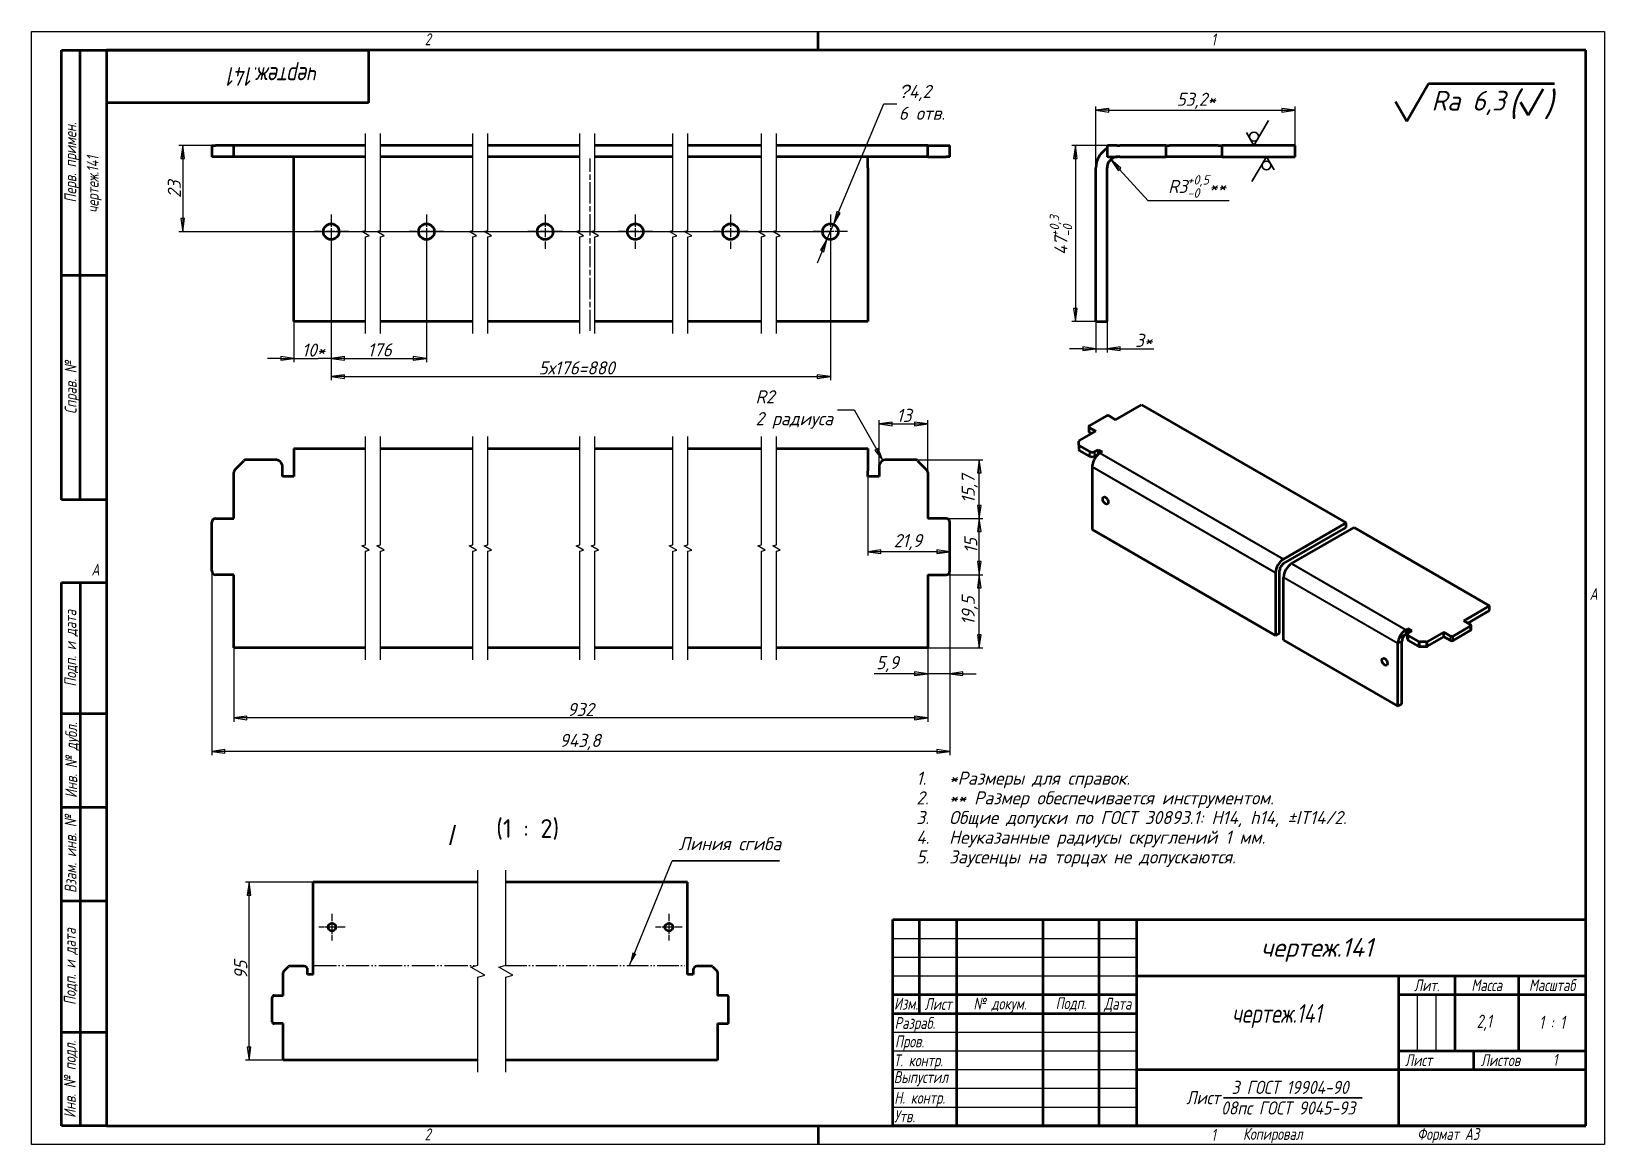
# Model space of a CAD drawing. Header units: millimetres. Extents: x 0 to 420, y 0 to 297.
import ezdxf
from ezdxf.enums import TextEntityAlignment as Align

# ---------------------------------------------------------------- set-up
doc = ezdxf.new("R2010")
doc.units = ezdxf.units.MM
doc.linetypes.add('LT_04', pattern=[0.7087, 0.4724, -0.0591, 0.1181, -0.0591])
doc.linetypes.add('LT_16', pattern=[0.68, 0.48, -0.06, 0.01, -0.06, 0.01, -0.06])
for name, color, linetype, lineweight in [('Layer_01', 7, 'Continuous', 35), ('Layer_02', 7, 'Continuous', 50), ('Layer_03', 7, 'Continuous', 50), ('Layer_04', 7, 'Continuous', 50), ('Layer_05', 7, 'Continuous', 25), ('Layer_06', 7, 'Continuous', 25), ('Layer_07', 7, 'Continuous', 25), ('Layer_08', 7, 'Continuous', 25), ('Layer_09', 7, 'LT_04', 25), ('Layer_10', 7, 'Continuous', 25), ('Layer_11', 7, 'Continuous', 50)]:
    doc.layers.add(name, color=color, linetype=linetype, lineweight=lineweight)
doc.styles.add('Style_02', font='ariali.ttf', dxfattribs={"width": 0.8})
doc.styles.add('Style_03', font='GOST Common Italic.ttf')
doc.styles.add('Style_06', font='GOST Common Italic.ttf', dxfattribs={"width": 0.8})
doc.styles.add('Style_07', font='GOST Common Italic.ttf', dxfattribs={"width": 0.8})
doc.styles.add('Style_08', font='GOST Common Italic.ttf')
doc.styles.add('Style_09', font='GOST Common Italic.ttf')
doc.styles.add('Style_10', font='GOST Common Italic.ttf', dxfattribs={"width": 0.9})
doc.styles.add('Style_11', font='GOST Common Italic.ttf', dxfattribs={"width": 0.8})
doc.styles.add('Style_12', font='GOST Common Italic.ttf')
doc.styles.add('Style_13', font='GOST Common Italic.ttf', dxfattribs={"width": 0.7})
doc.styles.add('Style_14', font='GOST Common Italic.ttf', dxfattribs={"width": 0.7})
doc.styles.add('Style_15', font='AIGDT___.TTF')
doc.styles.add('Style_16', font='GOST Common.ttf')
doc.dimstyles.new('DimStyle_02', dxfattribs={"dimtxt": 3.5, "dimasz": 3.5, "dimexe": 1, "dimexo": 0, "dimgap": 0.5, "dimtad": 1, "dimrnd": 1e-08, "dimtxsty": 'Style_03', "dimblk": 'Filled-1', "dimcen": 2.5, "dimdle": 15, "dimclrd": 256, "dimclre": 256, "dimclrt": 256, "dimazin": 2, "dimtfac": 0.714286, "dimtdec": 3, "dimtmove": 0, "dimatfit": 3, "dimlwd": 25, "dimlwe": 25})
doc.dimstyles.new('DimStyle_03', dxfattribs={"dimtxt": 3.5, "dimasz": 3.5, "dimexe": 1, "dimexo": 0, "dimgap": 0.5, "dimtad": 1, "dimrnd": 1e-08, "dimtxsty": 'Style_03', "dimblk": 'Filled-1', "dimcen": 2.5, "dimdle": 15, "dimclrd": 256, "dimclre": 256, "dimclrt": 256, "dimazin": 2, "dimtfac": 0.714286, "dimtdec": 3, "dimtmove": 0, "dimatfit": 3, "dimlwd": -1, "dimlwe": 25})
doc.dimstyles.new('DimStyle_06', dxfattribs={"dimtxt": 3.5, "dimasz": 3.5, "dimexe": 1, "dimexo": 0, "dimgap": 0.5, "dimtad": 1, "dimrnd": 1e-08, "dimtxsty": 'Style_03', "dimblk": 'Filled-1', "dimcen": 2.5, "dimdle": 15, "dimclrd": 256, "dimclre": 256, "dimclrt": 256, "dimazin": 2, "dimtfac": 0.714286, "dimtdec": 3, "dimtmove": 0, "dimatfit": 3, "dimlwd": 25, "dimlwe": 25})

msp = doc.modelspace()

# ---------------------------------------------------------------- texts
at = {"layer": 'Layer_07', "style": 'Style_03'}
for s, p in [('1. ', (236.25, 96)), ('*Размеры для справок.', (245, 96)), ('2. ', (236.25, 90.75)), ('** Размер обеспечивается инструментом.', (245, 90.75)), ('3. ', (236.25, 85.5)), ('Общие допуски по ГОСТ 30893.1: H14, h14, ±IT14/2.', (245, 85.5)), ('4. ', (236.25, 80.25)), ('Неуказанные радиусы скруглений 1 мм.', (245, 80.25)), ('5. ', (236.25, 75)), ('Заусенцы на торцах не допускаются.', (245, 75))]:
    msp.add_text(s, height=3.5, dxfattribs=at).set_placement(p)
at = {"layer": 'Layer_07', "char_height": 5, "attachment_point": 7}
for s, insert, style in [('/', (111.4951, 79.8832), 'Style_15'), ('(1 : 2)', (124.0779, 81.3335), 'Style_16')]:
    msp.add_mtext(s, dxfattribs=dict(at, insert=insert, style=style))

# ---------------------------------------------------------------- blocks, each defined once
blk = doc.blocks.new('Block_12')
at = {"layer": 'Layer_04', "lineweight": 25}
for p, q in [((0, 0), (0, 297)), ((0, 297), (420, 297)), ((420, 297), (420, 0)), ((420, 0), (0, 0))]:
    blk.add_line(p, q, dxfattribs=at)
at = {"layer": 'Layer_04'}
for p, q in [((210, 292), (210, 297)), ((415, 292), (20, 292)), ((20, 292), (20, 5)), ((415, 5), (415, 292)), ((20, 5), (415, 5)), ((210, 5), (210, 0))]:
    blk.add_line(p, q, dxfattribs=at)
at = {"layer": 'Layer_04', "char_height": 3.17, "attachment_point": 1, "style": 'Style_02'}
for s, insert, width in [('\\fGOST Common|b0|i1;\\H3.1700;2', (105, 296.5), 5.2328), ('\\fGOST Common|b0|i1;\\H3.1700;1', (315.02, 296.44), 5.2327), ('\\fGOST Common|b0|i1;\\H3.1700;A', (16, 155), 5.1335), ('\\fGOST Common|b0|i1;\\H3.1700;A', (416, 148.5), 5.0704), ('\\fGOST Common|b0|i1;\\H3.1700;2', (104.99, 4.3), 5.2328), ('\\fGOST Common|b0|i1;\\H3.1700;Формат А3', (370, 4.39), 25.2103), ('\\fGOST Common|b0|i1;\\H3.1700;1', (315, 4.14), 6.6287)]:
    blk.add_mtext(s, dxfattribs=dict(at, insert=insert, width=width))
blk = doc.blocks.new('Block_13')
at = {"layer": 'Layer_03'}
for p, q in [((0, 55), (185, 55)), ((0, 0), (0, 55)), ((0, 0), (0, 55)), ((7, 55), (7, 30)), ((17, 55), (17, 0)), ((40, 55), (40, 0)), ((55, 55), (55, 0)), ((65, 55), (65, 0)), ((185, 0), (185, 55)), ((65, 40), (185, 40)), ((135, 40), (135, 0)), ((150, 40), (150, 20)), ((167, 40), (167, 20)), ((0, 35), (65, 35)), ((135, 35), (185, 35)), ((0, 30), (65, 30)), ((135, 20), (185, 20)), ((155, 20), (155, 15)), ((65, 15), (185, 15)), ((185, 0), (0, 0))]:
    blk.add_line(p, q, dxfattribs=at)
at = {"layer": 'Layer_03', "linetype": 'Continuous', "lineweight": 25}
for p, q in [((0, 50), (65, 50)), ((0, 45), (65, 45)), ((0, 40), (65, 40)), ((140, 35), (140, 20)), ((145, 35), (145, 20)), ((0, 25), (65, 25)), ((0, 20), (65, 20)), ((0, 15), (65, 15)), ((0, 10), (65, 10)), ((0, 5), (65, 5))]:
    blk.add_line(p, q, dxfattribs=at)
at = {"layer": 'Layer_03', "lineweight": 30}
blk.add_line((88.31, 7.5), (125.29, 7.5), dxfattribs=at)
at = {"layer": 'Layer_03', "char_height": 3.17, "style": 'Style_02'}
for s, insert, width, attachment_point in [('\\fGOST Common|b0|i1;\\H3.1700;Лит.', (142.52, 37.49), 14.9766, 5), ('\\fGOST Common|b0|i1;\\H3.1700;Масса', (158.55, 37.51), 16.9878, 5), ('\\fGOST Common|b0|i1;\\H3.1700;Масштаб', (176.02, 37.53), 17.8316, 5), ('\\fGOST Common|b0|i1;\\H3.1700;Изм.', (3.5, 32.56), 6.9635, 5), ('\\fGOST Common|b0|i1;\\H3.1700;Лист', (12.1, 32.5), 10.0029, 5), ('\\A0;\\fGOST Common|b0|i1;\\H3.1700;№ докум.', (28.58, 32.16), 22.9069, 5), ('\\fGOST Common|b0|i1;\\H3.1700;Подп.', (47.56, 32.45), 14.879, 5), ('\\fGOST Common|b0|i1;\\H3.1700;Дата', (60.02, 32.24), 9.9614, 5), ('\\fGOST Common|b0|i1;\\H3.1700;Разраб.', (0.47, 27), 16.9971, 4), ('\\fGOST Common|b0|i1;\\H3.1700;Пров.', (0.56, 22.08), 17.0192, 4), ('\\A0;\\fGOST Common|b0|i1;\\H3.1700;Т. контр.', (0.23, 17.01), 16.9554, 4), ('\\fGOST Common|b0|i1;\\H3.1700;Лист', (140.37, 17.5), 10.5071, 5), ('\\A1;', (150.6, 17.54), 8.8313, 5), ('\\fGOST Common|b0|i1;\\H3.1700;Листов', (162.21, 17.5), 14.3668, 5), ('\\fGOST Common|b0|i1;\\H3.1700;Н. контр.', (0.36, 7.05), 16.9999, 4), ('\\fGOST Common|b0|i1;\\H3.1700;Утв.', (0.34, 2.52), 17.0083, 4), ('\\fGOST Common|b0|i1;\\H3.1700;Копировал', (93.48, -0.59), 19.7871, 1)]:
    blk.add_mtext(s, dxfattribs=dict(at, insert=insert, width=width, attachment_point=attachment_point))
at = {"layer": 'Layer_03'}
for tag, height, style, width, p in [('Изм1_001', 2.89, 'Style_14', 0.7, (3.51, 52.52)), ('Лист1_001', 2.89, 'Style_14', 0.7, (12.03, 52.52)), ('Докум1_001', 2.89, 'Style_14', 0.7, (28.54, 52.48)), ('Изм2_001', 2.89, 'Style_14', 0.7, (3.5, 47.52)), ('Лист2_001', 2.89, 'Style_14', 0.7, (12.01, 47.5)), ('Докум2_001', 2.89, 'Style_14', 0.7, (28.53, 47.5)), ('Изм3_001', 2.89, 'Style_14', 0.7, (3.5, 42.5)), ('Лист3_001', 2.89, 'Style_14', 0.7, (12.01, 42.51)), ('Докум3_001', 2.89, 'Style_14', 0.7, (28.51, 42.48)), ('Изм4_001', 2.89, 'Style_14', 0.7, (3.51, 37.5)), ('Лист4_001', 2.89, 'Style_14', 0.7, (12, 37.53)), ('Докум4_001', 2.89, 'Style_14', 0.7, (28.51, 37.52)), ('НАИМЕНОВАНИЕ_001', 5, 'Style_07', 0.8, (100.03, 29.98)), ('Литера_001', 3.5, 'Style_11', 0.8, (137.52, 27.25)), ('Литера2_001', 3.5, 'Style_11', 0.8, (142.51, 27.22)), ('Литера3_001', 3.5, 'Style_11', 0.8, (147.52, 27.21)), ('Масса_001', 3.5, 'Style_11', 0.8, (158.47, 27.53)), ('Масштаб_001', 3.5, 'Style_11', 0.8, (174.97, 25.86)), ('Тип_документа_001', 3.17, 'Style_06', 0.8, (100.08, 17.56)), ('Листов_001', 3.17, 'Style_06', 0.8, (177.46, 17.58))]:
    blk.add_attdef(tag, text='', height=height, dxfattribs=dict(at, style=style, width=width)).set_placement(p, align=Align.MIDDLE_CENTER)
for tag, height, style, width, p in [('Подп1_001', 2.89, 'Style_14', 0.7, (40.01, 52.51)), ('Дата1_001', 2, 'Style_13', 0.7, (55.01, 52.51)), ('Подп2_001', 2.89, 'Style_14', 0.7, (40.01, 47.5)), ('Дата2_001', 2, 'Style_13', 0.7, (55.01, 47.49)), ('Подп3_001', 2.89, 'Style_14', 0.7, (40.01, 42.51)), ('Дата3_001', 2, 'Style_13', 0.7, (55.02, 42.52)), ('Подп4_001', 2.89, 'Style_14', 0.7, (40.01, 37.51)), ('Дата4_001', 2, 'Style_13', 0.7, (55.02, 37.51)), ('АВТОР_001', 3.17, 'Style_06', 0.8, (15.59, 26.85)), ('Разработал_Подп._001', 2.89, 'Style_14', 0.7, (40.05, 27.51)), ('ДАТА_СОЗДАНИЯ_001', 2, 'Style_13', 0.7, (55.01, 27.51)), ('ПРОВЕРИЛ_001', 3.17, 'Style_06', 0.8, (17.41, 22.53)), ('Проверил_Подп._001', 2.89, 'Style_14', 0.7, (40.05, 22.52)), ('ДАТА_ПРОВЕРКИ_001', 2, 'Style_13', 0.7, (55.02, 22.51)), ('ТЕХНОЛОГ_001', 3.17, 'Style_06', 0.8, (17.33, 17.54)), ('Технолог_Подп._001', 2.89, 'Style_14', 0.7, (40.05, 17.51)), ('Технолог_Дата_001', 2, 'Style_13', 0.7, (55.01, 17.5)), ('Должность_руководителя_001', 3.17, 'Style_06', 0.8, (0.52, 12.51)), ('НАЧ._ОТДЕЛА_001', 3.17, 'Style_06', 0.8, (17.46, 12.45)), ('Руководитель_Подп._001', 2.89, 'Style_14', 0.7, (40.01, 12.5)), ('Руководитель_Дата_001', 2, 'Style_13', 0.7, (55.01, 12.51)), ('НОРМОКОНТРОЛЬ_001', 3.17, 'Style_06', 0.8, (17.37, 7.48)), ('Нормоконтроль_Подп._001', 2.89, 'Style_14', 0.7, (40.05, 7.52)), ('ДАТА_НОРМОКОНТРОЛЯ_001', 2, 'Style_13', 0.7, (55.02, 7.51)), ('УТВЕРДИЛ_001', 3.17, 'Style_06', 0.8, (17.4, 2.51)), ('Утвердил_Подп._001', 2.89, 'Style_14', 0.7, (40.05, 2.51)), ('ДАТА_УТВЕРЖДЕНИЯ_001', 2, 'Style_13', 0.7, (55.01, 2.5))]:
    blk.add_attdef(tag, text='', height=height, dxfattribs=dict(at, style=style, width=width)).set_placement(p, align=Align.MIDDLE_LEFT)
for tag, height, style, p in [('ОБОЗНАЧЕНИЕ_001', 5, 'Style_09', (103.42, 45.12)), ('ОРГАНИЗАЦИЯ_001', 3.5, 'Style_12', (148.22, 5.85))]:
    blk.add_attdef(tag, text='', height=height, dxfattribs=dict(at, style=style)).set_placement(p, align=Align.MIDDLE_CENTER)
at = {"layer": 'Layer_03', "style": 'Style_10', "width": 0.9}
blk.add_attdef('Материал_Класс_001', text='', height=3.5, dxfattribs=at).set_placement((88.21, 7.5), align=Align.MIDDLE_RIGHT)
blk.add_attdef('Материал_Наим._001', text='', height=3.5, dxfattribs=at).set_placement((96.54, 7.5), align=Align.BOTTOM_CENTER)
blk.add_attdef('Материал_ГОСТ_001', text='', height=3.5, dxfattribs=at).set_placement((106.8, 6.5), align=Align.TOP_CENTER)
blk = doc.blocks.new('Block_04')
at = {"layer": 'Layer_11'}
for p, q in [((-12, 0), (-12, 145)), ((-12, 145), (0, 145)), ((-7, 145), (-7, 0)), ((-12, 110), (-7, 110)), ((-7, 110), (0, 110)), ((-12, 85), (-7, 85)), ((-7, 85), (0, 85)), ((-12, 60), (-7, 60)), ((-7, 60), (0, 60)), ((-12, 25), (-7, 25)), ((-7, 25), (0, 25)), ((0, 0), (-12, 0))]:
    blk.add_line(p, q, dxfattribs=at)
at = {"layer": 'Layer_07', "char_height": 3.17, "attachment_point": 5, "rotation": 90, "style": 'Style_02'}
for s, insert, width in [('\\fGOST Common|b0|i1;\\H3.1700;Подп. и дата', (-9.37, 127.41), 34.7679), ('\\fGOST Common|b0|i1;\\H3.1700;Инв. № дубл.', (-8.95, 97.55), 24.8438), ('\\fGOST Common|b0|i1;\\H3.1700;Взам. инв. №', (-9.58, 72.53), 24.8669), ('\\fGOST Common|b0|i1;\\H3.1700;Подп. и дата', (-9.5, 42.47), 35.1486), ('\\fGOST Common|b0|i1;\\H3.1700;Инв. № подл.', (-9.5, 12.41), 24.9618)]:
    blk.add_mtext(s, dxfattribs=dict(at, insert=insert, width=width))
at = {"layer": 'Layer_07', "style": 'Style_06', "width": 0.8}
for tag, p in [('Подп._и_дата_2_001', (-3.53, 127.51)), ('Инв._номер_дубликата_001', (-3.41, 97.47)), ('Взамен_инв._номера_001', (-3.46, 72.53)), ('Подп._и_дата_1_001', (-3.42, 42.35)), ('ИНВЕНТАРНЫЙ_НОМЕР_001', (-3.33, 12.68))]:
    blk.add_attdef(tag, text='', height=3.17, rotation=90, dxfattribs=at).set_placement(p, align=Align.MIDDLE_CENTER)
blk = doc.blocks.new('Block_05')
at = {"layer": 'Layer_11'}
for p, q in [((-12, 0), (-12, 120)), ((-12, 120), (0, 120)), ((-7, 0), (-7, 120)), ((-12, 60), (0, 60)), ((0, 0), (-12, 0))]:
    blk.add_line(p, q, dxfattribs=at)
at = {"layer": 'Layer_07', "char_height": 3.17, "attachment_point": 5, "rotation": 90, "style": 'Style_02'}
for s, insert, width in [('\\fGOST Common|b0|i1;\\H3.1700;Перв. примен.', (-9.19, 90.05), 60.0143), ('\\fGOST Common|b0|i1;\\H3.1700;Справ. №', (-9.1, 30), 59.9357)]:
    blk.add_mtext(s, dxfattribs=dict(at, insert=insert, width=width))
at = {"layer": 'Layer_07', "style": 'Style_06', "width": 0.8}
for tag, p in [('Первичная_применяемость_002', (-2.07, 67.52)), ('Первичная_применяемость_001', (-2.07, 67.52)), ('Справочный_номер_001', (-3.55, 30.02))]:
    blk.add_attdef(tag, text='', height=3.17, rotation=90, dxfattribs=at).set_placement(p, align=Align.MIDDLE_CENTER)
blk = doc.blocks.new('Block_06')
at = {"layer": 'Layer_11'}
for p, q in [((0, 0), (70, 0)), ((70, 0), (70, -14)), ((70, -14), (0, -14))]:
    blk.add_line(p, q, dxfattribs=at)
at = {"layer": 'Layer_07', "style": 'Style_07', "width": 0.8}
for tag in ['ОБОЗНАЧЕНИЕ_002', 'ОБОЗНАЧЕНИЕ_001']:
    blk.add_attdef(tag, text='', height=5, rotation=180, dxfattribs=at).set_placement((71.42, -4.53), align=Align.MIDDLE_CENTER)
blk = doc.blocks.new('Block_08')
at = {"layer": 'Layer_11', "lineweight": 50}
for p, q in [((-9.099, -3.6), (-8.002, -1.7)), ((-8.002, -1.7), (-1.6, -1.7)), ((-2.939, -3.3), (-2.169, -1.967)), ((-9.676, -2.6), (-9.099, -3.6)), ((-3.324, -2.633), (-2.939, -3.3))]:
    blk.add_line(p, q, dxfattribs=at)
at = {"layer": 'Layer_07', "attachment_point": 7, "style": 'Style_03'}
for s, insert, char_height in [('\\A1;\\fGOST Common|b0|i1;\\H1.0000;Ra 6,3', (-7.848, -3.3), 1), ('\\A1;\\fGOST Common|b0|i1;\\H1.3000;(', (-3.939, -3.5), 1.3), ('\\A1;\\fGOST Common|b0|i1;\\H1.3000;)', (-2.139, -3.5), 1.3)]:
    blk.add_mtext(s, dxfattribs=dict(at, insert=insert, char_height=char_height))
blk = doc.blocks.new('Block_09')
at = {"layer": 'Layer_11', "lineweight": 30}
for p, q in [((0, 0), (1.1, 1.9)), ((-0.58, 1), (0, 0))]:
    blk.add_line(p, q, dxfattribs=at)
blk.add_circle((0, 0.67), 0.333, dxfattribs=at)
blk = doc.blocks.new('Block_10')
at = {"layer": 'Layer_11', "lineweight": 30}
for p, q in [((0, 0), (1.1, 1.9)), ((-0.58, 1), (0, 0))]:
    blk.add_line(p, q, dxfattribs=at)
blk.add_circle((0, 0.67), 0.333, dxfattribs=at)
blk = doc.blocks.new('Filled-1')
at = {"color": 0}
for p, q in [((0, 0), (-1, 0.14)), ((-1, 0.14), (-1, -0.14)), ((-1, 0), (0, 0)), ((-1, -0.14), (0, 0))]:
    blk.add_line(p, q, dxfattribs=at)
at = {"color": 0, "flags": 128}
blk.add_lwpolyline([(-1, -0.14), (0, 0), (-1, 0.14), (-1, -0.14)], dxfattribs=at)
at = {"color": 0}
blk.add_solid([(-1, -0.14), (0, 0), (-1, 0.14), (-1, -0.14)], dxfattribs=at)
blk = doc.blocks.new('*D12')
at = {"layer": 'Defpoints', "color": 0, "linetype": 'Continuous'}
for p in [(284.17, 219.58), (287.17, 219.58), (287.17, 212.32)]:
    blk.add_point(p, dxfattribs=at)
at = {"layer": 'Layer_10', "linetype": 'Continuous', "lineweight": 25}
for p, q in [((284.17, 219.58), (284.17, 211.32)), ((287.17, 219.58), (287.17, 211.32)), ((280.67, 212.32), (277.17, 212.32)), ((284.17, 212.32), (287.17, 212.32)), ((290.67, 212.32), (299.68, 212.32))]:
    blk.add_line(p, q, dxfattribs=at)
at = {"layer": 'Layer_10', "linetype": 'Continuous', "lineweight": 25, "xscale": 3.5, "yscale": 3.5, "zscale": 3.5}
blk.add_blockref('Filled-1', (284.17, 212.32), dxfattribs=at)
at = {"layer": 'Layer_10', "linetype": 'Continuous', "lineweight": 25, "xscale": 3.5, "yscale": 3.5, "zscale": 3.5, "rotation": 180}
blk.add_blockref('Filled-1', (287.17, 212.32), dxfattribs=at)
at = {"layer": 'Layer_10', "linetype": 'Continuous', "lineweight": 25, "insert": (294.67, 216.32), "char_height": 3.5, "attachment_point": 1, "style": 'Style_03'}
blk.add_mtext('\\A1;\\fGOST Common|b0|i1;3*', dxfattribs=at)
blk = doc.blocks.new('*D13')
at = {"layer": 'Defpoints', "color": 0, "linetype": 'Continuous'}
for p in [(288.15, 262.8), (290.17, 260.58)]:
    blk.add_point(p, dxfattribs=at)
at = {"layer": 'Layer_10', "linetype": 'Continuous', "lineweight": 25}
for p, q in [((298.18, 251.82), (290.51, 260.21)), ((319.75, 251.82), (298.18, 251.82))]:
    blk.add_line(p, q, dxfattribs=at)
at = {"layer": 'Layer_10', "linetype": 'Continuous', "lineweight": 25, "xscale": 3.5, "yscale": 3.5, "zscale": 3.5, "rotation": 132.4210207157211}
blk.add_blockref('Filled-1', (288.15, 262.8), dxfattribs=at)
at = {"layer": 'Layer_10', "linetype": 'Continuous', "lineweight": 25, "insert": (303.5, 258.65), "char_height": 3.5, "attachment_point": 1, "style": 'Style_03'}
blk.add_mtext('\\A1;\\fGOST Common|b0|i1;R3{\\H2.5;\\S+0,5^ -0;}**', dxfattribs=at)
blk = doc.blocks.new('*D14')
at = {"layer": 'Defpoints', "color": 0, "linetype": 'Continuous'}
for p in [(337.37, 275.96), (337.37, 266.58), (284.17, 260.58)]:
    blk.add_point(p, dxfattribs=at)
at = {"layer": 'Layer_10', "linetype": 'Continuous', "lineweight": 25}
for p, q in [((284.17, 260.58), (284.17, 276.96)), ((287.67, 275.96), (333.87, 275.96)), ((337.37, 266.58), (337.37, 276.96))]:
    blk.add_line(p, q, dxfattribs=at)
at = {"layer": 'Layer_10', "linetype": 'Continuous', "lineweight": 25, "xscale": 3.5, "yscale": 3.5, "zscale": 3.5, "rotation": 180}
blk.add_blockref('Filled-1', (284.17, 275.96), dxfattribs=at)
at = {"layer": 'Layer_10', "linetype": 'Continuous', "lineweight": 25, "xscale": 3.5, "yscale": 3.5, "zscale": 3.5}
blk.add_blockref('Filled-1', (337.37, 275.96), dxfattribs=at)
at = {"layer": 'Layer_10', "linetype": 'Continuous', "lineweight": 25, "insert": (305.75, 280.66), "char_height": 3.5, "attachment_point": 1, "style": 'Style_03'}
blk.add_mtext('\\A1;\\fGOST Common|b0|i1;53,2*', dxfattribs=at)
blk = doc.blocks.new('*D15')
at = {"layer": 'Defpoints', "color": 0, "linetype": 'Continuous'}
for p in [(290.59, 266.58), (278.75, 219.58), (284.17, 219.58)]:
    blk.add_point(p, dxfattribs=at)
at = {"layer": 'Layer_10', "linetype": 'Continuous', "lineweight": 25}
for p, q in [((290.59, 266.58), (277.75, 266.58)), ((278.75, 263.08), (278.75, 223.08)), ((284.17, 219.58), (277.75, 219.58))]:
    blk.add_line(p, q, dxfattribs=at)
at = {"layer": 'Layer_10', "linetype": 'Continuous', "lineweight": 25, "xscale": 3.5, "yscale": 3.5, "zscale": 3.5}
for p, rotation in [((278.75, 266.58), 90), ((278.75, 219.58), 270)]:
    blk.add_blockref('Filled-1', p, dxfattribs=dict(at, rotation=rotation))
at = {"layer": 'Layer_10', "linetype": 'Continuous', "lineweight": 25, "insert": (271.87, 237.36), "char_height": 3.5, "attachment_point": 1, "rotation": 90, "style": 'Style_03'}
blk.add_mtext('\\A1;47{\\H2.5;\\S+0,3^ -0;}', dxfattribs=at)
blk = doc.blocks.new('*D16')
at = {"layer": 'Defpoints', "color": 0, "linetype": 'Continuous'}
for p in [(54.04, 266.58), (40.39, 243.58), (213.3, 243.58)]:
    blk.add_point(p, dxfattribs=at)
at = {"layer": 'Layer_10', "linetype": 'Continuous', "lineweight": 25}
for p, q in [((54.04, 266.58), (39.39, 266.58)), ((40.39, 263.08), (40.39, 247.08)), ((213.3, 243.58), (39.39, 243.58))]:
    blk.add_line(p, q, dxfattribs=at)
at = {"layer": 'Layer_10', "linetype": 'Continuous', "lineweight": 25, "xscale": 3.5, "yscale": 3.5, "zscale": 3.5}
for p, rotation in [((40.39, 266.58), 90), ((40.39, 243.58), 270)]:
    blk.add_blockref('Filled-1', p, dxfattribs=dict(at, rotation=rotation))
at = {"layer": 'Layer_10', "linetype": 'Continuous', "lineweight": 25, "insert": (36.39, 252.57), "char_height": 3.5, "attachment_point": 1, "rotation": 90, "style": 'Style_03'}
blk.add_mtext('\\A1;23', dxfattribs=at)
blk = doc.blocks.new('*D17')
at = {"layer": 'Defpoints', "color": 0, "linetype": 'Continuous'}
for p in [(54.04, 132.54), (239.3, 132.54), (54.04, 113.83)]:
    blk.add_point(p, dxfattribs=at)
at = {"layer": 'Layer_10', "linetype": 'Continuous', "lineweight": 25}
for p, q in [((54.04, 132.54), (54.04, 112.83)), ((239.3, 132.54), (239.3, 112.83)), ((235.8, 113.83), (57.54, 113.83))]:
    blk.add_line(p, q, dxfattribs=at)
at = {"layer": 'Layer_10', "linetype": 'Continuous', "lineweight": 25, "xscale": 3.5, "yscale": 3.5, "zscale": 3.5, "rotation": 180}
blk.add_blockref('Filled-1', (54.04, 113.83), dxfattribs=at)
at = {"layer": 'Layer_10', "linetype": 'Continuous', "lineweight": 25, "xscale": 3.5, "yscale": 3.5, "zscale": 3.5}
blk.add_blockref('Filled-1', (239.3, 113.83), dxfattribs=at)
at = {"layer": 'Layer_10', "linetype": 'Continuous', "lineweight": 25, "insert": (143.07, 117.83), "char_height": 3.5, "attachment_point": 1, "style": 'Style_03'}
blk.add_mtext('\\A1;932', dxfattribs=at)
blk = doc.blocks.new('*D18')
at = {"layer": 'Defpoints', "color": 0, "linetype": 'Continuous'}
for p in [(48.14, 153.04), (245.2, 153.04), (48.14, 104.88)]:
    blk.add_point(p, dxfattribs=at)
at = {"layer": 'Layer_10', "linetype": 'Continuous', "lineweight": 25}
for p, q in [((48.14, 153.04), (48.14, 103.88)), ((245.2, 153.04), (245.2, 103.88)), ((241.7, 104.88), (51.64, 104.88))]:
    blk.add_line(p, q, dxfattribs=at)
at = {"layer": 'Layer_10', "linetype": 'Continuous', "lineweight": 25, "xscale": 3.5, "yscale": 3.5, "zscale": 3.5, "rotation": 180}
blk.add_blockref('Filled-1', (48.14, 104.88), dxfattribs=at)
at = {"layer": 'Layer_10', "linetype": 'Continuous', "lineweight": 25, "xscale": 3.5, "yscale": 3.5, "zscale": 3.5}
blk.add_blockref('Filled-1', (245.2, 104.88), dxfattribs=at)
at = {"layer": 'Layer_10', "linetype": 'Continuous', "lineweight": 25, "insert": (140.99, 109.58), "char_height": 3.5, "attachment_point": 1, "style": 'Style_03'}
blk.add_mtext('\\A1;943,8', dxfattribs=at)
blk = doc.blocks.new('*D19')
at = {"layer": 'Defpoints', "color": 0, "linetype": 'Continuous'}
for p in [(80.04, 243.58), (70.04, 219.58), (80.04, 209.74)]:
    blk.add_point(p, dxfattribs=at)
at = {"layer": 'Layer_10', "linetype": 'Continuous', "lineweight": 25}
for p, q in [((80.04, 243.58), (80.04, 208.74)), ((70.04, 219.58), (70.04, 208.74)), ((66.54, 209.74), (63.04, 209.74)), ((70.04, 209.74), (73.54, 209.74)), ((73.54, 209.74), (76.54, 209.74)), ((80.04, 209.74), (76.54, 209.74)), ((83.54, 209.74), (87.04, 209.74))]:
    blk.add_line(p, q, dxfattribs=at)
at = {"layer": 'Layer_10', "linetype": 'Continuous', "lineweight": 25, "xscale": 3.5, "yscale": 3.5, "zscale": 3.5}
blk.add_blockref('Filled-1', (70.04, 209.74), dxfattribs=at)
at = {"layer": 'Layer_10', "linetype": 'Continuous', "lineweight": 25, "xscale": 3.5, "yscale": 3.5, "zscale": 3.5, "rotation": 180}
blk.add_blockref('Filled-1', (80.04, 209.74), dxfattribs=at)
at = {"layer": 'Layer_10', "linetype": 'Continuous', "lineweight": 25, "insert": (72.21, 213.74), "char_height": 3.5, "attachment_point": 1, "style": 'Style_03'}
blk.add_mtext('\\A1;\\fGOST Common|b0|i1;10*', dxfattribs=at)
blk = doc.blocks.new('*D20')
at = {"layer": 'Defpoints', "color": 0, "linetype": 'Continuous'}
for p in [(80.04, 243.58), (105.45, 243.58), (105.45, 209.74)]:
    blk.add_point(p, dxfattribs=at)
at = {"layer": 'Layer_10', "linetype": 'Continuous', "lineweight": 25}
for p, q in [((80.04, 243.58), (80.04, 208.74)), ((105.45, 243.58), (105.45, 208.74)), ((83.54, 209.74), (101.95, 209.74))]:
    blk.add_line(p, q, dxfattribs=at)
at = {"layer": 'Layer_10', "linetype": 'Continuous', "lineweight": 25, "xscale": 3.5, "yscale": 3.5, "zscale": 3.5, "rotation": 180}
blk.add_blockref('Filled-1', (80.04, 209.74), dxfattribs=at)
at = {"layer": 'Layer_10', "linetype": 'Continuous', "lineweight": 25, "xscale": 3.5, "yscale": 3.5, "zscale": 3.5}
blk.add_blockref('Filled-1', (105.45, 209.74), dxfattribs=at)
at = {"layer": 'Layer_10', "linetype": 'Continuous', "lineweight": 25, "insert": (89.76, 213.79), "char_height": 3.5, "attachment_point": 1, "style": 'Style_03'}
blk.add_mtext('\\A1;176', dxfattribs=at)
blk = doc.blocks.new('*D21')
at = {"layer": 'Defpoints', "color": 0, "linetype": 'Continuous'}
for p in [(80.04, 243.58), (213.3, 243.58), (213.3, 204.93)]:
    blk.add_point(p, dxfattribs=at)
at = {"layer": 'Layer_10', "linetype": 'Continuous', "lineweight": 25}
for p, q in [((80.04, 243.58), (80.04, 203.93)), ((213.3, 243.58), (213.3, 203.93)), ((83.54, 204.93), (209.8, 204.93))]:
    blk.add_line(p, q, dxfattribs=at)
at = {"layer": 'Layer_10', "linetype": 'Continuous', "lineweight": 25, "xscale": 3.5, "yscale": 3.5, "zscale": 3.5, "rotation": 180}
blk.add_blockref('Filled-1', (80.04, 204.93), dxfattribs=at)
at = {"layer": 'Layer_10', "linetype": 'Continuous', "lineweight": 25, "xscale": 3.5, "yscale": 3.5, "zscale": 3.5}
blk.add_blockref('Filled-1', (213.3, 204.93), dxfattribs=at)
at = {"layer": 'Layer_10', "linetype": 'Continuous', "lineweight": 25, "insert": (135.41, 208.98), "char_height": 3.5, "attachment_point": 1, "style": 'Style_03'}
blk.add_mtext('\\A1;\\fGOST Common|b0|i1;5х176=880', dxfattribs=at)
blk = doc.blocks.new('*D22')
at = {"layer": 'Defpoints', "color": 0, "linetype": 'Continuous'}
for p in [(214.11, 245.52), (212.49, 241.65)]:
    blk.add_point(p, dxfattribs=at)
at = {"layer": 'Layer_10', "linetype": 'Continuous', "lineweight": 25}
for p, q in [((215.46, 248.75), (227.57, 277.73)), ((227.57, 277.73), (231.07, 277.73)), ((212.49, 241.65), (214.11, 245.52)), ((211.15, 238.42), (209.8, 235.19))]:
    blk.add_line(p, q, dxfattribs=at)
at = {"layer": 'Layer_10', "linetype": 'Continuous', "lineweight": 25, "xscale": 3.5, "yscale": 3.5, "zscale": 3.5}
for p, rotation in [((214.11, 245.52), 247.3279555552144), ((212.49, 241.65), 67.32795555521437)]:
    blk.add_blockref('Filled-1', p, dxfattribs=dict(at, rotation=rotation))
at = {"layer": 'Layer_10', "linetype": 'Continuous', "lineweight": 25, "insert": (231.57, 282.76), "char_height": 3.5, "attachment_point": 1, "style": 'Style_03'}
blk.add_mtext('\\A1;\\fGOST Common|b0|i1;\ue90d4,2\\P\\fGOST Common|b0|i1;6 отв.', dxfattribs=at)
blk = doc.blocks.new('Block_11')
at = {"layer": 'Layer_11', "lineweight": 30}
blk.add_line((0, 0), (8.2, 0), dxfattribs=at)
at = {"layer": 'Layer_07', "style": 'Style_08'}
blk.add_text('Линия сгиба', height=1, dxfattribs=at).set_placement((0.5, 0.5), align=Align.BOTTOM_LEFT)
blk = doc.blocks.new('*D23')
at = {"layer": 'Defpoints', "color": 0, "linetype": 'Continuous'}
for p in [(58.12, 70.01), (75.24, 70.01), (67.24, 22.52)]:
    blk.add_point(p, dxfattribs=at)
at = {"layer": 'Layer_10', "linetype": 'Continuous', "lineweight": 25}
for p, q in [((75.24, 70.01), (57.12, 70.01)), ((58.12, 26.02), (58.12, 66.51)), ((67.24, 22.52), (57.12, 22.52))]:
    blk.add_line(p, q, dxfattribs=at)
at = {"layer": 'Layer_10', "linetype": 'Continuous', "lineweight": 25, "xscale": 3.5, "yscale": 3.5, "zscale": 3.5}
for p, rotation in [((58.12, 70.01), 90), ((58.12, 22.52), 270)]:
    blk.add_blockref('Filled-1', p, dxfattribs=dict(at, rotation=rotation))
at = {"layer": 'Layer_10', "linetype": 'Continuous', "lineweight": 25, "insert": (54.12, 44.15), "char_height": 3.5, "attachment_point": 1, "rotation": 90, "style": 'Style_03'}
blk.add_mtext('\\A1;95', dxfattribs=at)
blk = doc.blocks.new('*D24')
at = {"layer": 'Defpoints', "color": 0, "linetype": 'Continuous'}
for p in [(245.2, 153.04), (239.3, 132.54), (239.3, 125.64)]:
    blk.add_point(p, dxfattribs=at)
at = {"layer": 'Layer_10', "linetype": 'Continuous', "lineweight": 25}
for p, q in [((245.2, 153.04), (245.2, 124.64)), ((239.3, 132.54), (239.3, 124.64)), ((235.8, 125.64), (225.02, 125.64)), ((245.2, 125.64), (239.3, 125.64)), ((248.7, 125.64), (252.2, 125.64))]:
    blk.add_line(p, q, dxfattribs=at)
at = {"layer": 'Layer_10', "linetype": 'Continuous', "lineweight": 25, "xscale": 3.5, "yscale": 3.5, "zscale": 3.5}
blk.add_blockref('Filled-1', (239.3, 125.64), dxfattribs=at)
at = {"layer": 'Layer_10', "linetype": 'Continuous', "lineweight": 25, "xscale": 3.5, "yscale": 3.5, "zscale": 3.5, "rotation": 180}
blk.add_blockref('Filled-1', (245.2, 125.64), dxfattribs=at)
at = {"layer": 'Layer_10', "linetype": 'Continuous', "lineweight": 25, "insert": (225.52, 130.34), "char_height": 3.5, "attachment_point": 1, "style": 'Style_03'}
blk.add_mtext('\\A1;5,9', dxfattribs=at)
blk = doc.blocks.new('*D25')
at = {"layer": 'Defpoints', "color": 0, "linetype": 'Continuous'}
for p in [(223.3, 179.74), (245.2, 166.04), (223.3, 158.19)]:
    blk.add_point(p, dxfattribs=at)
at = {"layer": 'Layer_10', "linetype": 'Continuous', "lineweight": 25}
for p, q in [((223.3, 179.74), (223.3, 157.19)), ((241.7, 158.19), (226.8, 158.19))]:
    blk.add_line(p, q, dxfattribs=at)
at = {"layer": 'Layer_10', "linetype": 'Continuous', "lineweight": 25, "xscale": 3.5, "yscale": 3.5, "zscale": 3.5, "rotation": 180}
blk.add_blockref('Filled-1', (223.3, 158.19), dxfattribs=at)
at = {"layer": 'Layer_10', "linetype": 'Continuous', "lineweight": 25, "xscale": 3.5, "yscale": 3.5, "zscale": 3.5}
blk.add_blockref('Filled-1', (245.2, 158.19), dxfattribs=at)
at = {"layer": 'Layer_10', "linetype": 'Continuous', "lineweight": 25, "insert": (230.21, 162.89), "char_height": 3.5, "attachment_point": 1, "style": 'Style_03'}
blk.add_mtext('\\A1;21,9', dxfattribs=at)
blk = doc.blocks.new('*D26')
at = {"layer": 'Defpoints', "color": 0, "linetype": 'Continuous'}
for p in [(244.2, 152.04), (253.05, 152.04), (239.3, 132.54)]:
    blk.add_point(p, dxfattribs=at)
at = {"layer": 'Layer_10', "linetype": 'Continuous', "lineweight": 25}
for p, q in [((244.2, 152.04), (254.05, 152.04)), ((253.05, 136.04), (253.05, 148.54)), ((239.3, 132.54), (254.05, 132.54))]:
    blk.add_line(p, q, dxfattribs=at)
at = {"layer": 'Layer_10', "linetype": 'Continuous', "lineweight": 25, "xscale": 3.5, "yscale": 3.5, "zscale": 3.5}
for p, rotation in [((253.05, 152.04), 90), ((253.05, 132.54), 270)]:
    blk.add_blockref('Filled-1', p, dxfattribs=dict(at, rotation=rotation))
at = {"layer": 'Layer_10', "linetype": 'Continuous', "lineweight": 25, "insert": (248.35, 138.58), "char_height": 3.5, "attachment_point": 1, "rotation": 90, "style": 'Style_03'}
blk.add_mtext('\\A1;19,5', dxfattribs=at)
blk = doc.blocks.new('*D27')
at = {"layer": 'Defpoints', "color": 0, "linetype": 'Continuous'}
for p in [(244.2, 167.04), (253.05, 167.04), (244.2, 152.04)]:
    blk.add_point(p, dxfattribs=at)
at = {"layer": 'Layer_10', "linetype": 'Continuous', "lineweight": 25}
for p, q in [((244.2, 167.04), (254.05, 167.04)), ((253.05, 155.54), (253.05, 163.54)), ((244.2, 152.04), (254.05, 152.04))]:
    blk.add_line(p, q, dxfattribs=at)
at = {"layer": 'Layer_10', "linetype": 'Continuous', "lineweight": 25, "xscale": 3.5, "yscale": 3.5, "zscale": 3.5}
for p, rotation in [((253.05, 167.04), 90), ((253.05, 152.04), 270)]:
    blk.add_blockref('Filled-1', p, dxfattribs=dict(at, rotation=rotation))
at = {"layer": 'Layer_10', "linetype": 'Continuous', "lineweight": 25, "insert": (249.05, 157.73), "char_height": 3.5, "attachment_point": 1, "rotation": 90, "style": 'Style_03'}
blk.add_mtext('\\A1;15', dxfattribs=at)
blk = doc.blocks.new('*D28')
at = {"layer": 'Defpoints', "color": 0, "linetype": 'Continuous'}
for p in [(235.89, 182.74), (253.05, 182.74), (244.2, 167.04)]:
    blk.add_point(p, dxfattribs=at)
at = {"layer": 'Layer_10', "linetype": 'Continuous', "lineweight": 25}
for p, q in [((235.89, 182.74), (254.05, 182.74)), ((253.05, 170.54), (253.05, 179.24)), ((244.2, 167.04), (254.05, 167.04))]:
    blk.add_line(p, q, dxfattribs=at)
at = {"layer": 'Layer_10', "linetype": 'Continuous', "lineweight": 25, "xscale": 3.5, "yscale": 3.5, "zscale": 3.5}
for p, rotation in [((253.05, 182.74), 90), ((253.05, 167.04), 270)]:
    blk.add_blockref('Filled-1', p, dxfattribs=dict(at, rotation=rotation))
at = {"layer": 'Layer_10', "linetype": 'Continuous', "lineweight": 25, "insert": (248.35, 171.09), "char_height": 3.5, "attachment_point": 1, "rotation": 90, "style": 'Style_03'}
blk.add_mtext('\\A1;15,7', dxfattribs=at)
blk = doc.blocks.new('*D29')
at = {"layer": 'Defpoints', "color": 0, "linetype": 'Continuous'}
for p in [(227.32, 182.48), (228.3, 180.74)]:
    blk.add_point(p, dxfattribs=at)
at = {"layer": 'Layer_10', "linetype": 'Continuous', "lineweight": 25}
for p, q in [((215.18, 196.08), (219.63, 196.08)), ((219.63, 196.08), (225.6, 185.53))]:
    blk.add_line(p, q, dxfattribs=at)
at = {"layer": 'Layer_10', "linetype": 'Continuous', "lineweight": 25, "xscale": 3.5, "yscale": 3.5, "zscale": 3.5, "rotation": 299.4788813247877}
blk.add_blockref('Filled-1', (227.32, 182.48), dxfattribs=at)
at = {"layer": 'Layer_10', "linetype": 'Continuous', "lineweight": 25, "insert": (193.33, 201.27), "char_height": 3.5, "attachment_point": 1, "style": 'Style_03'}
blk.add_mtext('\\A1;\\fGOST Common|b0|i1;R2\\P\\fGOST Common|b0|i1;2 радиуса', dxfattribs=at)
blk = doc.blocks.new('*D30')
at = {"layer": 'Defpoints', "color": 0, "linetype": 'Continuous'}
for p in [(239.3, 192.3), (226.3, 180.74), (239.3, 179.33)]:
    blk.add_point(p, dxfattribs=at)
at = {"layer": 'Layer_10', "linetype": 'Continuous', "lineweight": 25}
for p, q in [((226.3, 180.74), (226.3, 193.3)), ((239.3, 179.33), (239.3, 193.3)), ((229.8, 192.3), (235.8, 192.3))]:
    blk.add_line(p, q, dxfattribs=at)
at = {"layer": 'Layer_10', "linetype": 'Continuous', "lineweight": 25, "xscale": 3.5, "yscale": 3.5, "zscale": 3.5, "rotation": 180}
blk.add_blockref('Filled-1', (226.3, 192.3), dxfattribs=at)
at = {"layer": 'Layer_10', "linetype": 'Continuous', "lineweight": 25, "xscale": 3.5, "yscale": 3.5, "zscale": 3.5}
blk.add_blockref('Filled-1', (239.3, 192.3), dxfattribs=at)
at = {"layer": 'Layer_10', "linetype": 'Continuous', "lineweight": 25, "insert": (230.98, 196.3), "char_height": 3.5, "attachment_point": 1, "style": 'Style_03'}
blk.add_mtext('\\A1;13', dxfattribs=at)

# ---------------------------------------------------------------- dimensions: what is measured, and where the dimension line sits
at = {"layer": 'Layer_10', "linetype": 'Continuous', "lineweight": 25}
dim = msp.add_diameter_dim_2p(p1=(212.4948, 241.6452), p2=(214.1137, 245.5207), text='\\fGOST Common|b0|i1;\ue90d4,2\\P\\fGOST Common|b0|i1;6 отв.', dimstyle='DimStyle_02', override={"dimgap": 0.5, "dimtad": 0, "dimtih": 1, "dimtoh": 1, "dimdec": 2, "dimtol": 0, "dimlim": 0, "dimtp": 0, "dimtm": 0, "dimtdec": 3, "dimatfit": 2, "dimtvp": 0}, dxfattribs=at)
dim.commit()
dim.dimension.update_dxf_attribs({"geometry": '*D22', "text_midpoint": (237.7635, 277.7287), "dimtype": 163})
for base, p1, p2, text, override, picture, middle in [((337.3741, 275.9643), (284.1741, 260.5829), (337.3741, 266.5829), '\\fGOST Common|b0|i1;<>*', {"dimgap": 0.5, "dimdec": 2, "dimtol": 0, "dimlim": 0, "dimtp": 0, "dimtm": 0, "dimtdec": 3, "dimtofl": 0, "dimatfit": 1}, '*D14', (311.1741, 275.9643)), ((80.039, 209.7415), (70.039, 219.5829), (80.039, 243.5829), '\\fGOST Common|b0|i1;<>*', {"dimgap": 0.5, "dimdec": 2, "dimtol": 0, "dimlim": 0, "dimtp": 0, "dimtm": 0, "dimtdec": 3, "dimtofl": 0}, '*D19', (75.039, 209.7415)), ((48.139, 104.8847), (245.2043, 153.0425), (48.139, 153.0425), '943,8', {"dimgap": 0.5, "dimdec": 2, "dimlfac": 4.789276, "dimtol": 0, "dimlim": 0, "dimtp": 0, "dimtm": 0, "dimtdec": 3, "dimtofl": 0, "dimatfit": 1}, '*D18', (146.6716, 104.8847))]:
    dim = msp.add_linear_dim(base=base, p1=p1, p2=p2, text=text, dimstyle='DimStyle_06', override=override, dxfattribs=at)
    dim.commit()
    dim.dimension.update_dxf_attribs({"geometry": picture, "text_midpoint": middle, "dimtype": 160})
for base, p1, p2, angle, text, override, picture, middle in [((40.3885, 243.5829), (54.039, 266.5829), (213.3043, 243.5829), 90, '23', {"dimgap": 0.5, "dimdec": 2, "dimtol": 0, "dimlim": 0, "dimtp": 0, "dimtm": 0, "dimtdec": 3, "dimtofl": 0, "dimatfit": 1}, '*D16', (40.3885, 255.0829)), ((105.451, 209.7415), (80.039, 243.5829), (105.451, 243.5829), 180, '176', {"dimgap": 0.5, "dimdec": 2, "dimlfac": 6.925875, "dimtol": 0, "dimlim": 0, "dimtp": 0, "dimtm": 0, "dimtdec": 3, "dimtofl": 0, "dimatfit": 1}, '*D20', (92.745, 209.7415)), ((213.3043, 204.9343), (80.039, 243.5829), (213.3043, 243.5829), 180, '\\fGOST Common|b0|i1;5х176=880', {"dimgap": 0.5, "dimdec": 2, "dimlfac": 6.60337, "dimtol": 0, "dimlim": 0, "dimtp": 0, "dimtm": 0, "dimtdec": 3, "dimtofl": 0, "dimatfit": 1}, '*D21', (146.6716, 204.9343)), ((287.1741, 212.3212), (284.1741, 219.5829), (287.1741, 219.5829), 180, '\\fGOST Common|b0|i1;<>*', {"dimgap": 0.5, "dimdec": 2, "dimtol": 0, "dimlim": 0, "dimtp": 0, "dimtm": 0, "dimtdec": 3, "dimtofl": 1, "dimatfit": 1}, '*D12', (296.9252, 212.3212)), ((54.039, 113.8336), (239.3043, 132.5425), (54.039, 132.5425), 180, '932', {"dimgap": 0.5, "dimdec": 2, "dimlfac": 5.030624, "dimtol": 0, "dimlim": 0, "dimtp": 0, "dimtm": 0, "dimtdec": 3, "dimtofl": 0, "dimatfit": 1}, '*D17', (146.6716, 113.8336))]:
    dim = msp.add_linear_dim(base=base, p1=p1, p2=p2, angle=angle, text=text, dimstyle='DimStyle_06', override=override, dxfattribs=at)
    dim.commit()
    dim.dimension.update_dxf_attribs({"geometry": picture, "text_midpoint": middle, "dimtype": 160})
for base, p1, p2, angle, override, picture, middle in [((278.7533, 219.5829), (290.5883, 266.5829), (284.1741, 219.5829), 90, {"dimgap": 0.5, "dimdec": 2, "dimtol": 1, "dimlim": 0, "dimtp": 0.3, "dimtm": 1e-09, "dimtdec": 3, "dimtofl": 0, "dimatfit": 1}, '*D15', (278.7533, 243.0829)), ((239.3043, 192.2992), (226.3043, 180.7425), (239.3043, 179.3282), 180, {"dimgap": 0.5, "dimdec": 2, "dimtol": 0, "dimlim": 0, "dimtp": 0, "dimtm": 0, "dimtdec": 3, "dimtofl": 0, "dimatfit": 1}, '*D30', (232.8043, 192.2992)), ((253.0496, 182.7425), (244.2043, 167.0425), (235.8901, 182.7425), 90, {"dimgap": 0.5, "dimdec": 2, "dimtol": 0, "dimlim": 0, "dimtp": 0, "dimtm": 0, "dimtdec": 3, "dimtofl": 0, "dimatfit": 1}, '*D28', (253.0496, 174.8925)), ((253.0496, 167.0425), (244.2043, 152.0425), (244.2043, 167.0425), 270, {"dimgap": 0.5, "dimdec": 2, "dimtol": 0, "dimlim": 0, "dimtp": 0, "dimtm": 0, "dimtdec": 3, "dimtofl": 0, "dimatfit": 1}, '*D27', (253.0496, 159.5425)), ((239.3043, 125.6359), (245.2043, 153.0425), (239.3043, 132.5425), 180, {"dimgap": 0.5, "dimdec": 2, "dimtol": 0, "dimlim": 0, "dimtp": 0, "dimtm": 0, "dimtdec": 3, "dimtofl": 1, "dimatfit": 1}, '*D24', (228.6622, 125.6359)), ((253.0496, 152.0425), (239.3043, 132.5425), (244.2043, 152.0425), 90, {"dimgap": 0.5, "dimdec": 2, "dimtol": 0, "dimlim": 0, "dimtp": 0, "dimtm": 0, "dimtdec": 3, "dimtofl": 0, "dimatfit": 1}, '*D26', (253.0496, 142.2925)), ((58.1216, 70.01), (67.2395, 22.5171), (75.2395, 70.01), 90, {"dimgap": 0.5, "dimdec": 1, "dimlfac": 2, "dimtol": 0, "dimlim": 0, "dimtp": 0, "dimtm": 0, "dimtdec": 1, "dimtofl": 0, "dimatfit": 1}, '*D23', (58.1216, 46.4636))]:
    dim = msp.add_linear_dim(base=base, p1=p1, p2=p2, angle=angle, dimstyle='DimStyle_06', override=override, dxfattribs=at)
    dim.commit()
    dim.dimension.update_dxf_attribs({"geometry": picture, "text_midpoint": middle, "dimtype": 160})
for center, mpoint, text, override, picture, middle in [((290.1741, 260.5829), (288.1504, 262.7976), '\\fGOST Common|b0|i1;<>**', {"dimgap": 0.5, "dimtih": 1, "dimtoh": 1, "dimdec": 2, "dimlfac": 1, "dimcen": 0, "dimtol": 1, "dimlim": 0, "dimtp": 0.5, "dimtm": 1e-09, "dimtdec": 3, "dimtofl": 0}, '*D13', (311.6257, 251.8196)), ((228.3043, 180.7425), (227.3201, 182.4835), '\\fGOST Common|b0|i1;<>\\P\\fGOST Common|b0|i1;2 радиуса', {"dimgap": 0.5, "dimtad": 0, "dimtih": 1, "dimtoh": 1, "dimdec": 2, "dimlfac": 1, "dimcen": 0, "dimtol": 0, "dimlim": 0, "dimtp": 0, "dimtm": 0, "dimtdec": 3, "dimtofl": 0, "dimtvp": 0}, '*D29', (204.0001, 196.0823))]:
    dim = msp.add_radius_dim(center=center, mpoint=mpoint, text=text, dimstyle='DimStyle_06', override=override, dxfattribs=at)
    dim.commit()
    dim.dimension.update_dxf_attribs({"geometry": picture, "text_midpoint": middle, "dimtype": 164})
dim = msp.add_linear_dim(base=(223.3043, 158.1894), p1=(245.2043, 166.0425), p2=(223.3043, 179.7425), dimstyle='DimStyle_06', override={"dimgap": 0.5, "dimdec": 2, "dimse1": 1, "dimtol": 0, "dimlim": 0, "dimtp": 0, "dimtm": 0, "dimtdec": 3, "dimtofl": 0, "dimatfit": 1}, dxfattribs=at)
dim.commit()
dim.dimension.update_dxf_attribs({"geometry": '*D25', "text_midpoint": (234.2543, 158.1894), "dimtype": 160})

# ---------------------------------------------------------------- linework, layer by layer
at = {"layer": 'Layer_01'}
for p, q in [((282.4347, 190.1265), (282.4347, 191.3512)), ((279.8234, 185.2246), (279.8234, 186.4494)), ((282.5054, 184.9009), (282.5054, 183.6762)), ((283.9196, 183.6762), (283.9196, 184.9009)), ((332.1845, 152.5444), (283.2125, 180.8184)), ((285.3338, 184.4927), (334.3059, 156.2186)), ((364.8449, 133.6879), (334.3059, 151.3197)), ((336.4272, 154.9939), (366.9662, 137.3622)), ((366.9662, 136.1374), (365.1291, 135.0768)), ((366.9662, 136.1374), (366.9662, 137.3622)), ((367.6733, 134.5044), (367.6733, 135.7292)), ((378.8456, 135.6883), (378.8456, 134.4636)), ((379.5527, 134.4636), (379.5527, 135.6883)), ((384.1489, 138.342), (384.1489, 137.1172)), ((365.9056, 134.3003), (364.8449, 133.6879)), ((370.3553, 134.1807), (370.3553, 132.956)), ((370.7089, 132.8714), (370.7089, 134.0962)), ((372.416, 134.0962), (372.416, 132.8714)), ((372.7695, 132.956), (372.7695, 134.1807))]:
    msp.add_line(p, q, dxfattribs=at)
at = {"layer": 'Layer_02'}
for p, q in [((48.139, 266.5829), (49.139, 266.5829)), ((48.139, 266.5829), (48.139, 263.5829)), ((54.039, 266.5829), (49.139, 266.5829)), ((54.039, 263.5829), (54.039, 266.5829)), ((89.181, 266.5829), (54.039, 266.5829)), ((117.8309, 266.5829), (93.181, 266.5829)), ((146.4023, 266.5829), (121.8309, 266.5829)), ((171.2817, 266.5829), (150.4023, 266.5829)), ((194.9043, 266.5829), (175.2817, 266.5829)), ((239.3043, 266.5829), (198.9043, 266.5829)), ((239.3043, 263.5829), (239.3043, 266.5829)), ((239.3043, 266.5829), (244.2043, 266.5829)), ((244.2043, 266.5829), (245.2043, 266.5829)), ((245.2043, 263.5829), (245.2043, 266.5829)), ((287.1741, 266.5829), (287.467, 266.5829)), ((287.1741, 266.5829), (287.1741, 263.5829)), ((289.8812, 266.5829), (287.467, 266.5829)), ((289.8812, 266.5829), (290.5883, 266.5829)), ((302.8741, 266.5829), (290.5883, 266.5829)), ((302.8741, 266.5829), (303.8741, 266.5829)), ((302.8741, 266.5829), (302.8741, 263.5829)), ((316.8741, 266.5829), (303.8741, 266.5829)), ((316.8741, 266.5829), (317.8741, 266.5829)), ((317.8741, 263.5829), (317.8741, 266.5829)), ((337.3741, 266.5829), (317.8741, 266.5829)), ((337.3741, 263.5829), (337.3741, 266.5829)), ((49.139, 263.5829), (48.139, 263.5829)), ((54.039, 263.5829), (49.139, 263.5829)), ((89.181, 263.5829), (54.039, 263.5829)), ((70.039, 260.5829), (70.039, 263.5829)), ((70.039, 219.5829), (70.039, 260.5829)), ((117.8309, 263.5829), (93.181, 263.5829)), ((146.4023, 263.5829), (121.8309, 263.5829)), ((171.2817, 263.5829), (150.4023, 263.5829)), ((194.9043, 263.5829), (175.2817, 263.5829)), ((239.3043, 263.5829), (198.9043, 263.5829)), ((223.3043, 260.5829), (223.3043, 263.5829)), ((223.3043, 260.5829), (223.3043, 219.5829)), ((239.3043, 263.5829), (244.2043, 263.5829)), ((245.2043, 263.5829), (244.2043, 263.5829)), ((284.1741, 219.5829), (284.1741, 260.5829)), ((287.467, 263.5829), (287.1741, 263.5829)), ((287.1741, 219.5829), (287.1741, 260.5829)), ((287.467, 263.5829), (289.8812, 263.5829)), ((290.5883, 263.5829), (289.8812, 263.5829)), ((290.5883, 263.5829), (302.8741, 263.5829)), ((303.8741, 263.5829), (302.8741, 263.5829)), ((316.8741, 263.5829), (303.8741, 263.5829)), ((317.8741, 263.5829), (316.8741, 263.5829)), ((317.8741, 263.5829), (337.3741, 263.5829)), ((89.181, 219.5829), (70.039, 219.5829)), ((117.8309, 219.5829), (93.181, 219.5829)), ((146.4023, 219.5829), (121.8309, 219.5829)), ((171.2817, 219.5829), (150.4023, 219.5829)), ((194.9043, 219.5829), (175.2817, 219.5829)), ((223.3043, 219.5829), (198.9043, 219.5829)), ((284.1741, 219.5829), (287.1741, 219.5829)), ((287.0309, 194.4131), (282.4347, 191.7595)), ((289.4704, 193.4129), (287.738, 194.4131)), ((289.4704, 193.4129), (296.3647, 197.3933)), ((296.3647, 197.3933), (350.9936, 165.8533)), ((279.8234, 187.8432), (284.1671, 190.351)), ((282.2882, 191.5554), (282.2882, 190.3306)), ((282.4347, 191.3512), (284.1671, 190.351)), ((282.4347, 190.1265), (283.1064, 189.7387)), ((70.039, 185.7425), (89.181, 185.7425)), ((70.039, 185.7425), (70.039, 184.9386)), ((70.039, 184.9386), (70.039, 179.7425)), ((93.181, 185.7425), (117.8309, 185.7425)), ((121.8309, 185.7425), (146.4023, 185.7425)), ((150.4023, 185.7425), (171.2817, 185.7425)), ((175.2817, 185.7425), (194.9043, 185.7425)), ((198.9043, 185.7425), (223.3043, 185.7425)), ((223.3043, 185.7425), (223.3043, 184.9386)), ((223.3043, 184.9386), (223.3043, 179.7425)), ((279.677, 186.6535), (279.677, 187.6391)), ((279.677, 186.6535), (279.677, 185.4287)), ((279.8234, 186.4494), (282.5054, 184.9009)), ((282.5054, 183.6762), (279.8234, 185.2246)), ((283.9196, 184.9009), (284.8035, 185.4112)), ((284.8035, 185.4112), (285.8641, 184.7989)), ((284.8035, 185.4112), (284.8035, 184.1865)), ((54.3319, 180.0354), (56.7461, 182.4496)), ((65.039, 182.7425), (57.4532, 182.7425)), ((67.039, 178.2425), (67.039, 180.7425)), ((226.3043, 180.7425), (226.3043, 178.2425)), ((235.8901, 182.7425), (228.3043, 182.7425)), ((236.5972, 182.4496), (239.0114, 180.0354)), ((283.2125, 180.8184), (283.2125, 164.0803)), ((284.8035, 184.1865), (283.9196, 183.6762)), ((284.8576, 184.1552), (284.8035, 184.1865)), ((285.8641, 184.7989), (285.3338, 184.4927)), ((54.039, 167.0425), (54.039, 179.3282)), ((70.039, 178.2425), (67.039, 178.2425)), ((70.039, 179.7425), (70.039, 178.2425)), ((223.3043, 178.2425), (223.3043, 179.7425)), ((226.3043, 178.2425), (223.3043, 178.2425)), ((239.3043, 179.3282), (239.3043, 167.0425)), ((48.139, 153.0425), (48.139, 166.0425)), ((49.139, 167.0425), (54.039, 167.0425)), ((244.2043, 167.0425), (239.3043, 167.0425)), ((245.2043, 153.0425), (245.2043, 166.0425)), ((283.2125, 164.0803), (332.1845, 135.8062)), ((350.9936, 165.8533), (334.3059, 156.2186)), ((334.3059, 154.9939), (350.9936, 164.6286)), ((336.4272, 154.9939), (353.1149, 164.6286)), ((350.9936, 164.6286), (350.9936, 165.8533)), ((353.1149, 164.6286), (389.3108, 143.7308)), ((54.039, 152.0425), (49.139, 152.0425)), ((54.039, 132.5425), (54.039, 152.0425)), ((239.3043, 152.0425), (239.3043, 132.5425)), ((239.3043, 152.0425), (244.2043, 152.0425)), ((332.1845, 152.5444), (332.1845, 135.8062)), ((333.2452, 136.4186), (333.2452, 153.1568)), ((334.3059, 134.5815), (334.3059, 151.3197)), ((389.3108, 143.7308), (382.4165, 139.7504)), ((389.3108, 142.5061), (389.3108, 143.7308)), ((382.4165, 139.7504), (384.1489, 138.7502)), ((383.4772, 139.138), (389.3108, 142.5061)), ((332.1845, 135.8062), (333.2452, 136.4186)), ((334.3059, 134.5815), (364.8449, 116.9497)), ((366.9662, 137.3622), (367.4966, 137.6684)), ((367.4966, 136.4436), (366.9662, 136.1374)), ((367.3804, 134.9127), (367.3804, 136.1374)), ((367.4966, 137.6684), (368.5572, 137.056)), ((367.4966, 137.6684), (367.4966, 136.4436)), ((367.519, 136.4306), (367.4966, 136.4436)), ((368.5572, 137.056), (367.6733, 136.5457)), ((367.6733, 135.7292), (370.3553, 134.1807)), ((370.3553, 132.956), (367.6733, 134.5044)), ((377.1132, 136.6886), (372.7695, 134.1807)), ((372.7695, 132.956), (377.1132, 135.4638)), ((378.8456, 135.6883), (377.1132, 136.6886)), ((377.1132, 135.4638), (377.1132, 136.6886)), ((378.8456, 134.4636), (377.1132, 135.4638)), ((384.1489, 138.342), (379.5527, 135.6883)), ((384.1489, 137.1172), (379.5527, 134.4636)), ((384.2954, 138.5461), (384.2954, 137.3213)), ((89.181, 132.5425), (54.039, 132.5425)), ((117.8309, 132.5425), (93.181, 132.5425)), ((146.4023, 132.5425), (121.8309, 132.5425)), ((171.2817, 132.5425), (150.4023, 132.5425)), ((194.9043, 132.5425), (175.2817, 132.5425)), ((239.3043, 132.5425), (198.9043, 132.5425)), ((364.8449, 116.9497), (364.8449, 133.6879)), ((365.9056, 117.5621), (365.9056, 134.3003)), ((372.416, 134.0962), (370.7089, 134.0962)), ((370.7089, 132.8714), (372.416, 132.8714)), ((364.8449, 116.9497), (365.9056, 117.5621)), ((75.2395, 45.3671), (75.2395, 70.01)), ((119.1745, 70.01), (75.2395, 70.01)), ((175.1962, 70.01), (126.6745, 70.01)), ((175.1962, 45.3671), (175.1962, 70.01)), ((67.3859, 46.2635), (68.593, 47.4707)), ((72.7395, 47.6171), (68.9466, 47.6171)), ((73.7395, 45.3671), (73.7395, 46.6171)), ((176.6962, 46.6171), (176.6962, 45.3671)), ((181.4891, 47.6171), (177.6962, 47.6171)), ((181.8426, 47.4707), (183.0497, 46.2635)), ((67.2395, 39.7671), (67.2395, 45.91)), ((75.2395, 45.3671), (73.7395, 45.3671)), ((176.6962, 45.3671), (175.1962, 45.3671)), ((183.1962, 45.91), (183.1962, 39.7671)), ((64.2895, 32.7671), (64.2895, 39.2671)), ((64.7895, 39.7671), (67.2395, 39.7671)), ((185.6462, 39.7671), (183.1962, 39.7671)), ((186.1462, 32.7671), (186.1462, 39.2671)), ((67.2395, 32.2671), (64.7895, 32.2671)), ((67.2395, 22.5171), (67.2395, 32.2671)), ((183.1962, 32.2671), (183.1962, 22.5171)), ((183.1962, 32.2671), (185.6462, 32.2671)), ((119.1745, 22.5171), (67.2395, 22.5171)), ((183.1962, 22.5171), (126.6745, 22.5171))]:
    msp.add_line(p, q, dxfattribs=at)
for centre, radius in [((80.039, 243.5829), 2.1), ((105.451, 243.5829), 2.1), ((137.147, 243.5829), 2.1), ((161.2236, 243.5829), 2.1), ((186.6355, 243.5829), 2.1), ((213.3043, 243.5829), 2.1), ((80.2395, 58.01), 1.05), ((170.1962, 58.01), 1.05)]:
    msp.add_circle(centre, radius, dxfattribs=at)
for centre, radius, start, end in [((290.1741, 260.5829), 6, 120, 150), ((290.1741, 260.5829), 6, 150, 180), ((290.1741, 260.5829), 3, 90, 180), ((57.4532, 181.7425), 1, 90, 135), ((65.039, 180.7425), 2, 0, 90), ((228.3043, 180.7425), 2, 90, 180), ((235.8901, 181.7425), 1, 45, 90), ((55.039, 179.3282), 1, 135, 180), ((238.3043, 179.3282), 1, 0, 45), ((49.139, 166.0425), 1, 90, 180), ((244.2043, 166.0425), 1, 0, 90), ((49.139, 153.0425), 1, 180, 270), ((244.2043, 153.0425), 1, 270, 0), ((67.7395, 45.91), 0.5, 135, 180), ((68.9466, 47.1171), 0.5, 90, 135), ((72.7395, 46.6171), 1, 0, 90), ((177.6962, 46.6171), 1, 90, 180), ((181.4891, 47.1171), 0.5, 45, 90), ((182.6962, 45.91), 0.5, 0, 45), ((64.7895, 39.2671), 0.5, 90, 180), ((185.6462, 39.2671), 0.5, 0, 90), ((64.7895, 32.7671), 0.5, 180, 270), ((185.6462, 32.7671), 0.5, 270, 0)]:
    msp.add_arc(centre, radius, start, end, dxfattribs=at)
for centre, major_axis, start_param, end_param in [((287.3844, 194.209), (0.5, 0), 0.78539816, 2.35619449), ((282.7882, 191.5554), (-0.5, 0), 5.49778714, 7.06858347), ((282.7882, 190.3306), (-0.5, 0), 0, 0.78539816), ((280.177, 187.6391), (-0.5, 0), 5.49778714, 6.28318531), ((280.177, 186.6535), (-0.5, 0), 0, 0.78539816), ((280.177, 185.4287), (-0.5, 0), 0, 0.78539816), ((283.2125, 185.3092), (-1, 0), 0.78539816, 2.35619449), ((283.2125, 184.0844), (1, 0), 3.92699082, 5.49778714), ((285.3338, 182.0432), (-1.5, -2.5981), 4.97418837, 5.49778714), ((285.3338, 182.0432), (-1.5, -2.5981), 3.92699082, 4.97418837), ((334.3059, 153.7692), (-1.5, -2.5981), 3.92699082, 5.49778714), ((334.3059, 153.7692), (0.75, 1.299), 0.78539816, 2.35619449), ((336.4272, 152.5444), (1.5, 2.5981), 0.78539816, 2.35619449), ((383.7954, 138.5461), (0.5, 0), 5.49778714, 7.06858347), ((366.9662, 134.9127), (-1.5, -2.5981), 4.97418837, 5.49778714), ((366.9662, 134.9127), (-1.5, -2.5981), 3.92699082, 4.97418837), ((366.9662, 134.9127), (0.75, 1.299), 0.78539816, 2.35619449), ((368.3804, 136.1374), (-1, 0), 5.49778714, 7.06858347), ((368.3804, 134.9127), (-1, 0), 0, 0.78539816), ((379.1992, 135.8925), (-0.5, 0), 0.78539816, 2.35619449), ((379.1992, 134.6677), (0.5, 0), 3.92699082, 5.49778714), ((383.7954, 137.3213), (0.5, 0), 5.49778714, 6.28318531), ((370.7089, 134.3849), (-0.5, 0), 0.78539816, 1.57079633), ((370.7089, 133.1601), (0.5, 0), 3.92699082, 4.71238898), ((372.416, 134.3849), (-0.5, 0), 1.57079633, 2.35619449), ((372.416, 133.1601), (0.5, 0), 4.71238898, 5.49778714)]:
    msp.add_ellipse(centre, major_axis=major_axis, ratio=0.57735027, start_param=start_param, end_param=end_param, dxfattribs=at)
for centre in [(286.748, 171.837), (361.3094, 128.7889)]:
    msp.add_ellipse(centre, major_axis=(-0.525, 0.9093), ratio=0.57735027, dxfattribs=at)
at = {"layer": 'Layer_05', "flags": 128}
for points in [[(89.181, 216.4079), (89.181, 242.2376), (90.181, 242.5056), (88.181, 243.6603), (89.181, 243.9282), (89.181, 269.7579)], [(93.181, 216.4079), (93.181, 242.2376), (94.181, 242.5056), (92.181, 243.6603), (93.181, 243.9282), (93.181, 269.7579)], [(117.8309, 216.4079), (117.8309, 242.2376), (118.8309, 242.5056), (116.8309, 243.6603), (117.8309, 243.9282), (117.8309, 269.7579)], [(121.8309, 216.4079), (121.8309, 242.2376), (122.8309, 242.5056), (120.8309, 243.6603), (121.8309, 243.9282), (121.8309, 269.7579)], [(146.4023, 216.4079), (146.4023, 242.2376), (147.4022, 242.5056), (145.4022, 243.6603), (146.4023, 243.9282), (146.4023, 269.7579)], [(150.4022, 216.4079), (150.4022, 242.2376), (151.4023, 242.5056), (149.4022, 243.6603), (150.4022, 243.9282), (150.4022, 269.7579)], [(171.2817, 216.4079), (171.2817, 242.2376), (172.2817, 242.5056), (170.2817, 243.6603), (171.2817, 243.9282), (171.2817, 269.7579)], [(175.2817, 216.4079), (175.2817, 242.2376), (176.2817, 242.5056), (174.2817, 243.6603), (175.2817, 243.9282), (175.2817, 269.7579)], [(194.9043, 216.4079), (194.9043, 242.2376), (195.9043, 242.5056), (193.9043, 243.6603), (194.9043, 243.9282), (194.9043, 269.7579)], [(198.9043, 216.4079), (198.9043, 242.2376), (199.9043, 242.5056), (197.9043, 243.6603), (198.9043, 243.9282), (198.9043, 269.7579)], [(89.181, 129.3675), (89.181, 158.2972), (90.181, 158.5651), (88.181, 159.7198), (89.181, 159.9878), (89.181, 188.9175)], [(93.181, 129.3675), (93.181, 158.2972), (94.181, 158.5651), (92.181, 159.7198), (93.181, 159.9878), (93.181, 188.9175)], [(117.8309, 129.3675), (117.8309, 158.2972), (118.8309, 158.5651), (116.8309, 159.7198), (117.8309, 159.9878), (117.8309, 188.9175)], [(121.8309, 129.3675), (121.8309, 158.2972), (122.8309, 158.5651), (120.8309, 159.7198), (121.8309, 159.9878), (121.8309, 188.9175)], [(146.4023, 129.3675), (146.4023, 158.2972), (147.4022, 158.5651), (145.4022, 159.7198), (146.4023, 159.9878), (146.4023, 188.9175)], [(150.4022, 129.3675), (150.4022, 158.2972), (151.4023, 158.5651), (149.4022, 159.7198), (150.4022, 159.9878), (150.4022, 188.9175)], [(171.2817, 129.3675), (171.2817, 158.2972), (172.2817, 158.5651), (170.2817, 159.7198), (171.2817, 159.9878), (171.2817, 188.9175)], [(175.2817, 129.3675), (175.2817, 158.2972), (176.2817, 158.5651), (174.2817, 159.7198), (175.2817, 159.9878), (175.2817, 188.9175)], [(194.9043, 129.3675), (194.9043, 158.2972), (195.9043, 158.5651), (193.9043, 159.7198), (194.9043, 159.9878), (194.9043, 188.9175)], [(198.9043, 129.3675), (198.9043, 158.2972), (199.9043, 158.5651), (197.9043, 159.7198), (198.9043, 159.9878), (198.9043, 188.9175)], [(119.1745, 19.3421), (119.1745, 44.6786), (121.0495, 45.181), (117.2995, 47.3461), (119.1745, 47.8485), (119.1745, 73.185)], [(126.6745, 19.3421), (126.6745, 44.6786), (128.5495, 45.181), (124.7995, 47.3461), (126.6745, 47.8485), (126.6745, 73.185)]]:
    msp.add_lwpolyline(points, dxfattribs=at)
at = {"layer": 'Layer_06', "linetype": 'LT_04', "ltscale": 5.110733}
for p, q in [((80.039, 248.1829), (80.039, 238.9829)), ((105.451, 248.1829), (105.451, 238.9829)), ((137.147, 248.1829), (137.147, 238.9829)), ((161.2236, 248.1829), (161.2236, 238.9829)), ((186.6355, 248.1829), (186.6355, 238.9829)), ((213.3043, 248.1829), (213.3043, 238.9829)), ((84.639, 243.5829), (75.439, 243.5829)), ((110.051, 243.5829), (100.851, 243.5829)), ((141.747, 243.5829), (132.547, 243.5829)), ((165.8236, 243.5829), (156.6236, 243.5829)), ((191.2355, 243.5829), (182.0355, 243.5829)), ((217.9043, 243.5829), (208.7043, 243.5829))]:
    msp.add_line(p, q, dxfattribs=at)
at = {"layer": 'Layer_06', "linetype": 'LT_04', "ltscale": 3.94413}
for p, q in [((80.2395, 61.56), (80.2395, 54.46)), ((170.1962, 61.56), (170.1962, 54.46)), ((83.7895, 58.01), (76.6895, 58.01)), ((173.7462, 58.01), (166.6462, 58.01))]:
    msp.add_line(p, q, dxfattribs=at)
at = {"layer": 'Layer_08', "linetype": 'LT_04', "ltscale": 11.993792}
msp.add_line((149.1853, 217.0829), (149.1853, 263.0829), dxfattribs=at)
at = {"layer": 'Layer_09', "linetype": 'LT_16', "ltscale": 12.883733}
msp.add_line((75.2395, 47.8136), (119.0442, 47.8136), dxfattribs=at)
at = {"layer": 'Layer_09', "linetype": 'LT_16', "ltscale": 11.924521}
msp.add_line((126.5442, 47.8136), (175.1962, 47.8136), dxfattribs=at)

# ---------------------------------------------------------------- block references
for name, p in [('Block_12', (0, 0)), ('Block_04', (20, 5))]:
    msp.add_blockref(name, p)
ref = msp.add_blockref('Block_05', (20, 172))
ref.add_attrib('Первичная_применяемость_001', 'чертеж.141', (17.9345, 248.6011), dxfattribs={"layer": 'Layer_07', "height": 3.17, "rotation": 90, "style": 'Style_06', "width": 0.8})
ref = msp.add_blockref('Block_06', (20, 292))
ref.add_attrib('ОБОЗНАЧЕНИЕ_001', 'чертеж.141', (76.6088, 287.5002), dxfattribs={"layer": 'Layer_07', "height": 5, "rotation": 180, "style": 'Style_07', "width": 0.8})
for name, p, xscale, yscale, zscale in [('Block_08', (415, 292), 5.249999910593033, 5.249999910593033, 5.249999910593033), ('Block_09', (326.4033, 266.5829), 3.499999940395355, 3.499999940395355, 3.499999940395355), ('Block_11', (171.0532, 75.7317), 3.499999940395355, 3.499999940395355, 3.499999940395355)]:
    msp.add_blockref(name, p, dxfattribs=dict(xscale=xscale, yscale=yscale, zscale=zscale))
at = {"xscale": 3.499999940395355, "yscale": 3.499999940395355, "zscale": 3.499999940395355, "rotation": 180}
msp.add_blockref('Block_10', (329.7242, 263.5829), dxfattribs=at)
ref = msp.add_blockref('Block_13', (230, 5))
ref.add_attrib('Должность_руководителя_001', 'Выпустил', (230.2296, 16.4047), dxfattribs={"layer": 'Layer_03', "height": 3.17, "style": 'Style_06', "width": 0.8})
ref.add_attrib('ОБОЗНАЧЕНИЕ_001', 'чертеж.141', (328.2422, 50.0911), dxfattribs={"layer": 'Layer_03', "height": 5, "style": 'Style_09'})
ref.add_attrib('НАИМЕНОВАНИЕ_001', 'чертеж.141', (320.5416, 32.4751), dxfattribs={"layer": 'Layer_03', "height": 5, "style": 'Style_07', "width": 0.8})
ref.add_attrib('Материал_Класс_001', 'Лист', (308.3187, 10.75), dxfattribs={"layer": 'Layer_03', "height": 3.5, "style": 'Style_10', "width": 0.9})
ref.add_attrib('Материал_Наим._001', '3 ГОСТ 19904-90', (320.4214, 13.5), dxfattribs={"layer": 'Layer_03', "height": 3.5, "style": 'Style_10', "width": 0.9})
ref.add_attrib('Материал_ГОСТ_001', '08пс ГОСТ 9045-93', (317.6293, 8), dxfattribs={"layer": 'Layer_03', "height": 3.5, "style": 'Style_10', "width": 0.9})
ref.add_attrib('Масса_001', '2,1', (385.8468, 31.1335), dxfattribs={"layer": 'Layer_03', "height": 3.5, "style": 'Style_11', "width": 0.8})
ref.add_attrib('Масштаб_001', '1 : 1', (402.5178, 30.8544), dxfattribs={"layer": 'Layer_03', "height": 3.5, "style": 'Style_11', "width": 0.8})
ref.add_attrib('Листов_001', '1', (406.2285, 20.9939), dxfattribs={"layer": 'Layer_03', "height": 3.17, "style": 'Style_06', "width": 0.8})

msp.set_redraw_order([(e.dxf.handle, doc.entitydb.next_handle()) for e in msp.query("TEXT MTEXT ATTDEF DIMENSION ARC_DIMENSION")])  # texts and dimensions are drawn at this point

# ---------------------------------------------------------------- leaders
at = {"layer": 'Layer_07'}
msp.add_leader([(159.6807, 47.8136), (171.0532, 75.7317)], dimstyle='DimStyle_03', override={"dimtad": 0}, dxfattribs=at)

doc.saveas('drawing.dxf')
